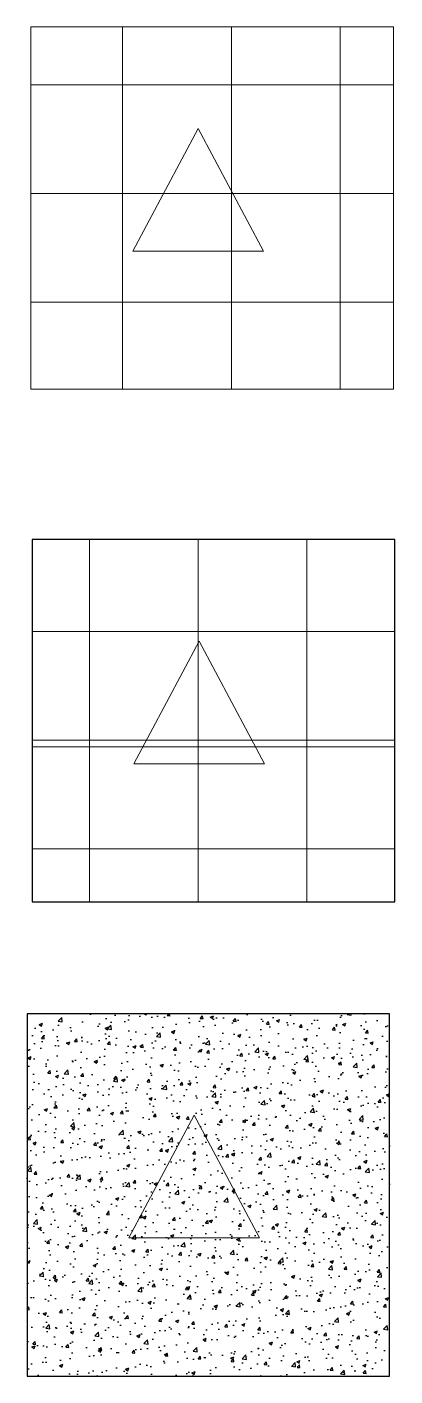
# Model space of a CAD drawing. Header units: millimetres. Extents: x -12447 to 83753, y -46415 to 46712.
# Drawn here: x 80027 to 82057, y -23157 to -15710 of the extents above; entities that cross this region are included whole.
import ezdxf

# ---------------------------------------------------------------- set-up
doc = ezdxf.new("R2010")
doc.units = ezdxf.units.MM
doc.layers.add('_0', color=7, linetype='Continuous', lineweight=25)
doc.layers.add('Узлы', color=7, linetype='Continuous', lineweight=18)
doc.layers.add('Линии', color=7, linetype='Continuous', lineweight=9, true_color=0x00a600)

msp = doc.modelspace()

# ---------------------------------------------------------------- hatches: boundary and pattern name
at = {"layer": '_0', "true_color": 0x787878}
h = msp.add_hatch(dxfattribs=at)
h.set_pattern_fill('AR-CONC', color=8)
h.paths.add_polyline_path([(80027.098, -23157.396), (82027.098, -23157.396), (82027.098, -21157.396), (80027.098, -21157.396)])
at = {"layer": 'Узлы', "lineweight": 9, "true_color": 0x808080}
h = msp.add_hatch(dxfattribs=at)
h.set_pattern_fill('FP_192', color=8, style=0, pattern_type=2)
h.set_pattern_definition([(270, (76953.8, -14829.05), (600, 4e-14), []), (0, (76953.8, -14829.05), (0, 600), [])])
h.paths.add_polyline_path([(82004.699, -17709.968), (82049.085, -17709.968), (82049.085, -15709.968), (80049.085, -15709.968), (80049.807, -17709.968), (80487.451, -17709.968)])
at = {"layer": 'Узлы', "lineweight": 9, "true_color": 0xc0c0c0}
h = msp.add_hatch(dxfattribs=at)
h.set_pattern_fill('FP_94', color=9, style=0, pattern_type=2)
h.set_pattern_definition([(270, (76770.85, -17847), (600, 4e-14), []), (0, (76770.85, -17847), (0, 600), [])])
h.paths.add_polyline_path([(82054.891, -20539.149), (82054.891, -18539.149), (80054.891, -18539.149), (80054.891, -20539.149)])

# ---------------------------------------------------------------- linework, layer by layer
at = {"color": 8, "true_color": 0x787878}
for points in [[(80054.891, -20539.149), (82054.891, -20539.149), (82054.891, -18539.149), (80054.891, -18539.149)], [(80027.098, -23157.396), (82027.098, -23157.396), (82027.098, -21157.396), (80027.098, -21157.396)]]:
    msp.add_lwpolyline(points, close=True, dxfattribs=at)
at = {"layer": 'Линии', "color": 7}
for p, q in [((82049.085, -15709.968), (80049.085, -15709.968)), ((80049.085, -15709.968), (80049.085, -17709.968)), ((82049.085, -17709.968), (82049.085, -15709.968)), ((80049.085, -17709.968), (82049.085, -17709.968)), ((80054.891, -18539.149), (80054.891, -20539.149)), ((82054.891, -20539.149), (82054.891, -18539.149)), ((82056.539, -19684.463), (80056.539, -19684.463)), ((80054.891, -20539.149), (82054.891, -20539.149))]:
    msp.add_line(p, q, dxfattribs=at)
at = {"layer": 'Линии', "color": 1, "true_color": 0xff0000}
for p, q in [((80610.994, -16947.824), (80970.994, -16270.763)), ((81330.994, -16947.824), (80970.994, -16270.763)), ((80610.994, -16947.824), (81330.994, -16947.824)), ((80616.801, -19777.006), (80976.801, -19099.944)), ((81336.801, -19777.006), (80976.801, -19099.944)), ((80616.801, -19777.006), (81336.801, -19777.006)), ((80589.008, -22395.253), (80949.008, -21718.191)), ((81309.008, -22395.253), (80949.008, -21718.191)), ((80589.008, -22395.253), (81309.008, -22395.253))]:
    msp.add_line(p, q, dxfattribs=at)

doc.saveas('drawing.dxf')
